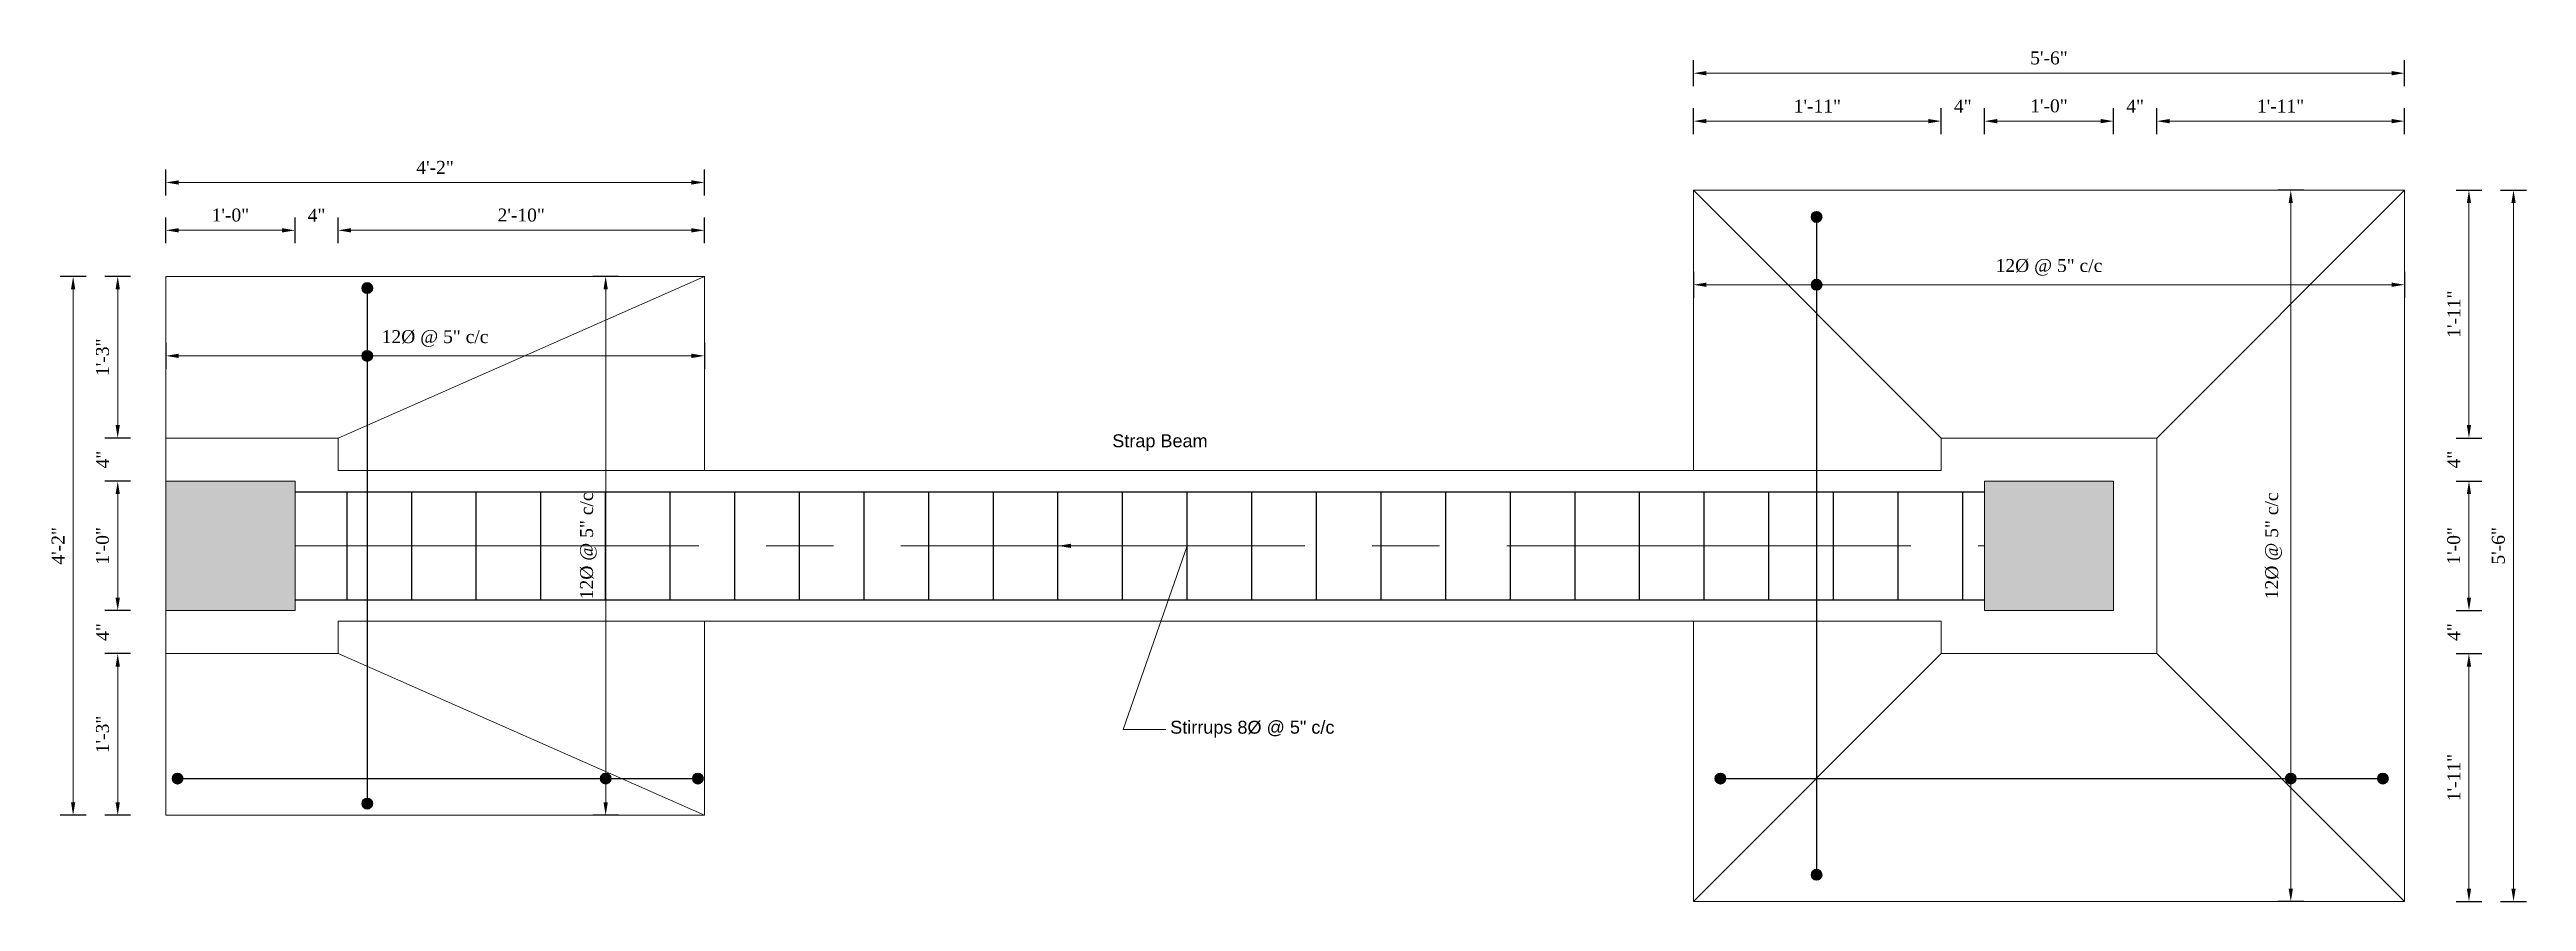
# Model space of a CAD drawing. Header units: feet. Extents: x 28652 to 66086, y -6769 to -640.
# Drawn here: x 53793.2 to 54023.2, y -1056.3 to -977.2 of the extents above; entities that cross this region are included whole.
import ezdxf
from ezdxf import colors
from ezdxf.entities.mleader import LeaderData, LeaderLine
from ezdxf.math import Vec2, Vec3

# ---------------------------------------------------------------- set-up
doc = ezdxf.new("R2010")
doc.units = ezdxf.units.FT
doc.header["$LTSCALE"] = 50
doc.header["$MEASUREMENT"] = 0
doc.header["$PDMODE"] = 34
doc.linetypes.add('CENTER2', pattern=[1.125, 0.75, -0.125, 0.125, -0.125])
for name, color, linetype, lineweight in [('IES_WR_Center Line', 7, 'CENTER2', 13), ('IES_WR_Dimension', 7, 'Continuous', 15), ('IES_WR_Hatch ANSI31', 8, 'Continuous', 15), ('IES_WR_Leader', 7, 'Continuous', 15), ('IES_WR_Rebar Concrete Line', 2, 'Continuous', 15), ('IES_WR_Rebar-Main', 1, 'Continuous', 30), ('IES_WR_Stirrups', 6, 'Continuous', 25), ('IES_WR_Text Structure', 70, 'Continuous', 20), ('Reinforcement', 1, 'Continuous', 40)]:
    doc.layers.add(name, color=color, linetype=linetype, lineweight=lineweight)
doc.styles.add('arial', font='times.ttf')
doc.styles.add('Arial Annotation', font='arial.ttf', dxfattribs={"height": 0.06})
doc.dimstyles.new('SECS', dxfattribs={"dimtxt": 0.06, "dimasz": 0.06, "dimexe": 0.06, "dimexo": 0, "dimgap": 0.04, "dimtad": 1, "dimdec": 0, "dimzin": 3, "dimdsep": 46, "dimlunit": 4, "dimtxsty": 'arial', "dimcen": 1.25, "dimclrd": 256, "dimclrt": 3, "dimadec": 0, "dimazin": 0, "dimtfac": 1, "dimtdec": 0, "dimtix": 1, "dimtofl": 0, "dimtmove": 2, "dimatfit": 1, "dimfxl": 0.06, "dimfxlon": 1, "dimtolj": 1, "dimtzin": 0, "dimlwd": -1, "dimarcsym": 0})

# ---------------------------------------------------------------- blocks, each defined once
blk = doc.blocks.new('REBAR CUT')
at = {"layer": 'Reinforcement'}
blk.add_circle((0, 0), 0.024, dxfattribs=at)
blk = doc.blocks.new('bar towaeds viewer')
at = {"layer": 'Reinforcement'}
h = blk.add_hatch(color=256, dxfattribs=at)
h.dxf.hatch_style = 1
h.paths.add_polyline_path([(0.024, 0, 0.414214), (0, 0.024), (0, -0.024, 0.414214)])
h.paths.add_polyline_path([(0, 0.024, 0.414214), (-0.024, 0, 0.414214), (0, -0.024)])
blk.add_circle((0, 0), 0.024, dxfattribs=at)
blk = doc.blocks.new('*D1267')
at = {"layer": 'Defpoints', "color": 0}
for p in [(53816.01, -994.01), (53804.01, -1017.29), (53816.01, -1017.29)]:
    blk.add_point(p, dxfattribs=at)
at = {"layer": 'IES_WR_Dimension', "color": 0, "lineweight": -2}
for p, q in [((53804.01, -995.21), (53804.01, -992.81)), ((53816.01, -995.21), (53816.01, -992.81))]:
    blk.add_line(p, q, dxfattribs=at)
at = {"layer": 'IES_WR_Dimension'}
blk.add_line((53805.21, -994.01), (53814.81, -994.01), dxfattribs=at)
for points in [[(53805.21, -993.81), (53805.21, -994.21), (53804.01, -994.01)], [(53814.81, -993.81), (53814.81, -994.21), (53816.01, -994.01)]]:
    blk.add_solid(points, dxfattribs=at)
at = {"layer": 'IES_WR_Dimension', "color": 3, "insert": (53810.01, -992.6), "char_height": 1.2, "attachment_point": 5, "style": 'arial'}
blk.add_mtext('\\A1;1\'-0"', dxfattribs=at)
blk = doc.blocks.new('*D1269')
at = {"layer": 'Defpoints', "color": 0}
for p in [(53854.01, -989.57), (53804.01, -998.29), (53854.01, -998.29)]:
    blk.add_point(p, dxfattribs=at)
at = {"layer": 'IES_WR_Dimension', "color": 0, "lineweight": -2}
for p, q in [((53804.01, -990.77), (53804.01, -988.37)), ((53854.01, -990.77), (53854.01, -988.37))]:
    blk.add_line(p, q, dxfattribs=at)
at = {"layer": 'IES_WR_Dimension'}
blk.add_line((53805.21, -989.57), (53852.81, -989.57), dxfattribs=at)
for points in [[(53805.21, -989.37), (53805.21, -989.77), (53804.01, -989.57)], [(53852.81, -989.37), (53852.81, -989.77), (53854.01, -989.57)]]:
    blk.add_solid(points, dxfattribs=at)
at = {"layer": 'IES_WR_Dimension', "color": 3, "insert": (53829.01, -988.17), "char_height": 1.2, "attachment_point": 5, "style": 'arial'}
blk.add_mtext('\\A1;4\'-2"', dxfattribs=at)
blk = doc.blocks.new('*D1271')
at = {"layer": 'Defpoints', "color": 0}
for p in [(53799.55, -998.29), (53804.01, -998.29), (53820.01, -1013.29)]:
    blk.add_point(p, dxfattribs=at)
at = {"layer": 'IES_WR_Dimension', "color": 0, "lineweight": -2}
for p, q in [((53800.75, -998.29), (53798.35, -998.29)), ((53800.75, -1013.29), (53798.35, -1013.29))]:
    blk.add_line(p, q, dxfattribs=at)
at = {"layer": 'IES_WR_Dimension'}
blk.add_line((53799.55, -1012.09), (53799.55, -999.49), dxfattribs=at)
for points in [[(53799.35, -999.49), (53799.75, -999.49), (53799.55, -998.29)], [(53799.35, -1012.09), (53799.75, -1012.09), (53799.55, -1013.29)]]:
    blk.add_solid(points, dxfattribs=at)
at = {"layer": 'IES_WR_Dimension', "color": 3, "insert": (53798.14, -1005.79), "char_height": 1.2, "attachment_point": 5, "rotation": 90, "style": 'arial'}
blk.add_mtext('\\A1;1\'-3"', dxfattribs=at)
blk = doc.blocks.new('*D1273')
at = {"layer": 'Defpoints', "color": 0}
for p in [(53804.01, -998.29), (53854.01, -998.29), (53854.01, -1005.66)]:
    blk.add_point(p, dxfattribs=at)
at = {"layer": 'IES_WR_Dimension', "color": 0, "lineweight": -2}
for p, q in [((53804.01, -1004.46), (53804.01, -1006.86)), ((53854.01, -1004.46), (53854.01, -1006.86))]:
    blk.add_line(p, q, dxfattribs=at)
at = {"layer": 'IES_WR_Dimension'}
blk.add_line((53805.21, -1005.66), (53852.81, -1005.66), dxfattribs=at)
for points in [[(53805.21, -1005.46), (53805.21, -1005.86), (53804.01, -1005.66)], [(53852.81, -1005.46), (53852.81, -1005.86), (53854.01, -1005.66)]]:
    blk.add_solid(points, dxfattribs=at)
at = {"layer": 'IES_WR_Dimension', "color": 3, "insert": (53829.01, -1004.05), "char_height": 1.2, "attachment_point": 5, "style": 'arial'}
blk.add_mtext('\\A1;12%%C @ 5" c/c', dxfattribs=at)
blk = doc.blocks.new('*D1275')
at = {"layer": 'Defpoints', "color": 0}
for p in [(53844.85, -998.29), (53854.01, -998.29), (53854.01, -1048.29)]:
    blk.add_point(p, dxfattribs=at)
at = {"layer": 'IES_WR_Dimension', "color": 0, "lineweight": -2}
for p, q in [((53846.05, -998.29), (53843.65, -998.29)), ((53846.05, -1048.29), (53843.65, -1048.29))]:
    blk.add_line(p, q, dxfattribs=at)
at = {"layer": 'IES_WR_Dimension'}
blk.add_line((53844.85, -1047.09), (53844.85, -999.49), dxfattribs=at)
for points in [[(53844.65, -999.49), (53845.05, -999.49), (53844.85, -998.29)], [(53844.65, -1047.09), (53845.05, -1047.09), (53844.85, -1048.29)]]:
    blk.add_solid(points, dxfattribs=at)
at = {"layer": 'IES_WR_Dimension', "color": 3, "insert": (53843.25, -1023.29), "char_height": 1.2, "attachment_point": 5, "rotation": 90, "style": 'arial'}
blk.add_mtext('\\A1;12%%C @ 5" c/c', dxfattribs=at)
blk = doc.blocks.new('*D1277')
at = {"layer": 'Defpoints', "color": 0}
for p in [(53795.41, -998.29), (53804.01, -998.29), (53804.01, -1048.29)]:
    blk.add_point(p, dxfattribs=at)
at = {"layer": 'IES_WR_Dimension', "color": 0, "lineweight": -2}
for p, q in [((53796.61, -998.29), (53794.21, -998.29)), ((53796.61, -1048.29), (53794.21, -1048.29))]:
    blk.add_line(p, q, dxfattribs=at)
at = {"layer": 'IES_WR_Dimension'}
blk.add_line((53795.41, -1047.09), (53795.41, -999.49), dxfattribs=at)
for points in [[(53795.21, -999.49), (53795.61, -999.49), (53795.41, -998.29)], [(53795.21, -1047.09), (53795.61, -1047.09), (53795.41, -1048.29)]]:
    blk.add_solid(points, dxfattribs=at)
at = {"layer": 'IES_WR_Dimension', "color": 3, "insert": (53794.01, -1023.29), "char_height": 1.2, "attachment_point": 5, "rotation": 90, "style": 'arial'}
blk.add_mtext('\\A1;4\'-2"', dxfattribs=at)
blk = doc.blocks.new('*D1279')
at = {"layer": 'Defpoints', "color": 0}
for p in [(53820.01, -994.01), (53820.01, -1013.29), (53816.01, -1017.29)]:
    blk.add_point(p, dxfattribs=at)
at = {"layer": 'IES_WR_Dimension', "color": 0, "lineweight": -2}
for p, q in [((53816.01, -995.21), (53816.01, -992.81)), ((53820.01, -995.21), (53820.01, -992.81))]:
    blk.add_line(p, q, dxfattribs=at)
at = {"layer": 'IES_WR_Dimension'}
for p, q in [((53814.81, -994.01), (53813.61, -994.01)), ((53821.21, -994.01), (53822.41, -994.01))]:
    blk.add_line(p, q, dxfattribs=at)
for points in [[(53814.81, -993.81), (53814.81, -994.21), (53816.01, -994.01)], [(53821.21, -993.81), (53821.21, -994.21), (53820.01, -994.01)]]:
    blk.add_solid(points, dxfattribs=at)
at = {"layer": 'IES_WR_Dimension', "color": 3, "insert": (53818.01, -992.61), "char_height": 1.2, "attachment_point": 5, "style": 'arial'}
blk.add_mtext('\\A1;4"', dxfattribs=at)
blk = doc.blocks.new('*D1281')
at = {"layer": 'Defpoints', "color": 0}
for p in [(53854.01, -994.01), (53854.01, -998.29), (53820.01, -1013.29)]:
    blk.add_point(p, dxfattribs=at)
at = {"layer": 'IES_WR_Dimension', "color": 0, "lineweight": -2}
for p, q in [((53820.01, -995.21), (53820.01, -992.81)), ((53854.01, -995.21), (53854.01, -992.81))]:
    blk.add_line(p, q, dxfattribs=at)
at = {"layer": 'IES_WR_Dimension'}
blk.add_line((53821.21, -994.01), (53852.81, -994.01), dxfattribs=at)
for points in [[(53821.21, -993.81), (53821.21, -994.21), (53820.01, -994.01)], [(53852.81, -993.81), (53852.81, -994.21), (53854.01, -994.01)]]:
    blk.add_solid(points, dxfattribs=at)
at = {"layer": 'IES_WR_Dimension', "color": 3, "insert": (53837.01, -992.6), "char_height": 1.2, "attachment_point": 5, "style": 'arial'}
blk.add_mtext('\\A1;2\'-10"', dxfattribs=at)
blk = doc.blocks.new('*D1283')
at = {"layer": 'Defpoints', "color": 0}
for p in [(53820.01, -1013.29), (53799.55, -1017.29), (53816.01, -1017.29)]:
    blk.add_point(p, dxfattribs=at)
at = {"layer": 'IES_WR_Dimension'}
for p, q in [((53799.55, -1012.09), (53799.55, -1010.89)), ((53799.55, -1018.49), (53799.55, -1019.69))]:
    blk.add_line(p, q, dxfattribs=at)
at = {"layer": 'IES_WR_Dimension', "color": 0, "lineweight": -2}
for p, q in [((53800.75, -1013.29), (53798.35, -1013.29)), ((53800.75, -1017.29), (53798.35, -1017.29))]:
    blk.add_line(p, q, dxfattribs=at)
at = {"layer": 'IES_WR_Dimension'}
for points in [[(53799.35, -1012.09), (53799.75, -1012.09), (53799.55, -1013.29)], [(53799.35, -1018.49), (53799.75, -1018.49), (53799.55, -1017.29)]]:
    blk.add_solid(points, dxfattribs=at)
at = {"layer": 'IES_WR_Dimension', "color": 3, "insert": (53798.15, -1015.29), "char_height": 1.2, "attachment_point": 5, "rotation": 90, "style": 'arial'}
blk.add_mtext('\\A1;4"', dxfattribs=at)
blk = doc.blocks.new('*D1285')
at = {"layer": 'Defpoints', "color": 0}
for p in [(53816.01, -1017.29), (53799.55, -1029.29), (53816.01, -1029.29)]:
    blk.add_point(p, dxfattribs=at)
at = {"layer": 'IES_WR_Dimension', "color": 0, "lineweight": -2}
for p, q in [((53800.75, -1017.29), (53798.35, -1017.29)), ((53800.75, -1029.29), (53798.35, -1029.29))]:
    blk.add_line(p, q, dxfattribs=at)
at = {"layer": 'IES_WR_Dimension'}
blk.add_line((53799.55, -1018.49), (53799.55, -1028.09), dxfattribs=at)
for points in [[(53799.35, -1018.49), (53799.75, -1018.49), (53799.55, -1017.29)], [(53799.35, -1028.09), (53799.75, -1028.09), (53799.55, -1029.29)]]:
    blk.add_solid(points, dxfattribs=at)
at = {"layer": 'IES_WR_Dimension', "color": 3, "insert": (53798.14, -1023.29), "char_height": 1.2, "attachment_point": 5, "rotation": 90, "style": 'arial'}
blk.add_mtext('\\A1;1\'-0"', dxfattribs=at)
blk = doc.blocks.new('*D1287')
at = {"layer": 'Defpoints', "color": 0}
for p in [(53816.01, -1029.29), (53799.55, -1033.29), (53820.01, -1033.29)]:
    blk.add_point(p, dxfattribs=at)
at = {"layer": 'IES_WR_Dimension'}
for p, q in [((53799.55, -1028.09), (53799.55, -1026.89)), ((53799.55, -1034.49), (53799.55, -1035.69))]:
    blk.add_line(p, q, dxfattribs=at)
at = {"layer": 'IES_WR_Dimension', "color": 0, "lineweight": -2}
for p, q in [((53800.75, -1029.29), (53798.35, -1029.29)), ((53800.75, -1033.29), (53798.35, -1033.29))]:
    blk.add_line(p, q, dxfattribs=at)
at = {"layer": 'IES_WR_Dimension'}
for points in [[(53799.35, -1028.09), (53799.75, -1028.09), (53799.55, -1029.29)], [(53799.35, -1034.49), (53799.75, -1034.49), (53799.55, -1033.29)]]:
    blk.add_solid(points, dxfattribs=at)
at = {"layer": 'IES_WR_Dimension', "color": 3, "insert": (53798.15, -1031.29), "char_height": 1.2, "attachment_point": 5, "rotation": 90, "style": 'arial'}
blk.add_mtext('\\A1;4"', dxfattribs=at)
blk = doc.blocks.new('*D1289')
at = {"layer": 'Defpoints', "color": 0}
for p in [(53820.01, -1033.29), (53799.55, -1048.29), (53804.01, -1048.29)]:
    blk.add_point(p, dxfattribs=at)
at = {"layer": 'IES_WR_Dimension', "color": 0, "lineweight": -2}
for p, q in [((53800.75, -1033.29), (53798.35, -1033.29)), ((53800.75, -1048.29), (53798.35, -1048.29))]:
    blk.add_line(p, q, dxfattribs=at)
at = {"layer": 'IES_WR_Dimension'}
blk.add_line((53799.55, -1034.49), (53799.55, -1047.09), dxfattribs=at)
for points in [[(53799.35, -1034.49), (53799.75, -1034.49), (53799.55, -1033.29)], [(53799.35, -1047.09), (53799.75, -1047.09), (53799.55, -1048.29)]]:
    blk.add_solid(points, dxfattribs=at)
at = {"layer": 'IES_WR_Dimension', "color": 3, "insert": (53798.14, -1040.79), "char_height": 1.2, "attachment_point": 5, "rotation": 90, "style": 'arial'}
blk.add_mtext('\\A1;1\'-3"', dxfattribs=at)
blk = doc.blocks.new('*D1341')
at = {"layer": 'Defpoints', "color": 0}
for p in [(53968.84, -983.88), (53945.84, -990.29), (53968.84, -1013.29)]:
    blk.add_point(p, dxfattribs=at)
at = {"layer": 'IES_WR_Dimension', "color": 0, "lineweight": -2}
for p, q in [((53945.84, -985.08), (53945.84, -982.68)), ((53968.84, -985.08), (53968.84, -982.68))]:
    blk.add_line(p, q, dxfattribs=at)
at = {"layer": 'IES_WR_Dimension'}
blk.add_line((53947.04, -983.88), (53967.64, -983.88), dxfattribs=at)
for points in [[(53947.04, -983.68), (53947.04, -984.08), (53945.84, -983.88)], [(53967.64, -983.68), (53967.64, -984.08), (53968.84, -983.88)]]:
    blk.add_solid(points, dxfattribs=at)
at = {"layer": 'IES_WR_Dimension', "color": 3, "insert": (53957.34, -982.48), "char_height": 1.2, "attachment_point": 5, "style": 'arial'}
blk.add_mtext('\\A1;1\'-11"', dxfattribs=at)
blk = doc.blocks.new('*D1343')
at = {"layer": 'Defpoints', "color": 0}
for p in [(53972.84, -983.88), (53968.84, -1013.29), (53972.84, -1017.29)]:
    blk.add_point(p, dxfattribs=at)
at = {"layer": 'IES_WR_Dimension'}
for p, q in [((53967.64, -983.88), (53966.44, -983.88)), ((53974.04, -983.88), (53975.24, -983.88))]:
    blk.add_line(p, q, dxfattribs=at)
at = {"layer": 'IES_WR_Dimension', "color": 0, "lineweight": -2}
for p, q in [((53968.84, -985.08), (53968.84, -982.68)), ((53972.84, -985.08), (53972.84, -982.68))]:
    blk.add_line(p, q, dxfattribs=at)
at = {"layer": 'IES_WR_Dimension'}
for points in [[(53967.64, -983.68), (53967.64, -984.08), (53968.84, -983.88)], [(53974.04, -983.68), (53974.04, -984.08), (53972.84, -983.88)]]:
    blk.add_solid(points, dxfattribs=at)
at = {"layer": 'IES_WR_Dimension', "color": 3, "insert": (53970.84, -982.48), "char_height": 1.2, "attachment_point": 5, "style": 'arial'}
blk.add_mtext('\\A1;4"', dxfattribs=at)
blk = doc.blocks.new('*D1345')
at = {"layer": 'Defpoints', "color": 0}
for p in [(53984.84, -983.88), (53972.84, -1017.29), (53984.84, -1017.29)]:
    blk.add_point(p, dxfattribs=at)
at = {"layer": 'IES_WR_Dimension', "color": 0, "lineweight": -2}
for p, q in [((53972.84, -985.08), (53972.84, -982.68)), ((53984.84, -985.08), (53984.84, -982.68))]:
    blk.add_line(p, q, dxfattribs=at)
at = {"layer": 'IES_WR_Dimension'}
blk.add_line((53974.04, -983.88), (53983.64, -983.88), dxfattribs=at)
for points in [[(53974.04, -983.68), (53974.04, -984.08), (53972.84, -983.88)], [(53983.64, -983.68), (53983.64, -984.08), (53984.84, -983.88)]]:
    blk.add_solid(points, dxfattribs=at)
at = {"layer": 'IES_WR_Dimension', "color": 3, "insert": (53978.84, -982.47), "char_height": 1.2, "attachment_point": 5, "style": 'arial'}
blk.add_mtext('\\A1;1\'-0"', dxfattribs=at)
blk = doc.blocks.new('*D1347')
at = {"layer": 'Defpoints', "color": 0}
for p in [(53988.84, -983.88), (53988.84, -1013.29), (53984.84, -1017.29)]:
    blk.add_point(p, dxfattribs=at)
at = {"layer": 'IES_WR_Dimension'}
for p, q in [((53983.64, -983.88), (53982.44, -983.88)), ((53990.04, -983.88), (53991.24, -983.88))]:
    blk.add_line(p, q, dxfattribs=at)
at = {"layer": 'IES_WR_Dimension', "color": 0, "lineweight": -2}
for p, q in [((53984.84, -985.08), (53984.84, -982.68)), ((53988.84, -985.08), (53988.84, -982.68))]:
    blk.add_line(p, q, dxfattribs=at)
at = {"layer": 'IES_WR_Dimension'}
for points in [[(53983.64, -983.68), (53983.64, -984.08), (53984.84, -983.88)], [(53990.04, -983.68), (53990.04, -984.08), (53988.84, -983.88)]]:
    blk.add_solid(points, dxfattribs=at)
at = {"layer": 'IES_WR_Dimension', "color": 3, "insert": (53986.84, -982.48), "char_height": 1.2, "attachment_point": 5, "style": 'arial'}
blk.add_mtext('\\A1;4"', dxfattribs=at)
blk = doc.blocks.new('*D1349')
at = {"layer": 'Defpoints', "color": 0}
for p in [(54011.84, -983.88), (54011.84, -990.29), (53988.84, -1013.29)]:
    blk.add_point(p, dxfattribs=at)
at = {"layer": 'IES_WR_Dimension', "color": 0, "lineweight": -2}
for p, q in [((53988.84, -985.08), (53988.84, -982.68)), ((54011.84, -985.08), (54011.84, -982.68))]:
    blk.add_line(p, q, dxfattribs=at)
at = {"layer": 'IES_WR_Dimension'}
blk.add_line((53990.04, -983.88), (54010.64, -983.88), dxfattribs=at)
for points in [[(53990.04, -983.68), (53990.04, -984.08), (53988.84, -983.88)], [(54010.64, -983.68), (54010.64, -984.08), (54011.84, -983.88)]]:
    blk.add_solid(points, dxfattribs=at)
at = {"layer": 'IES_WR_Dimension', "color": 3, "insert": (54000.34, -982.48), "char_height": 1.2, "attachment_point": 5, "style": 'arial'}
blk.add_mtext('\\A1;1\'-11"', dxfattribs=at)
blk = doc.blocks.new('*D1351')
at = {"layer": 'Defpoints', "color": 0}
for p in [(54011.84, -979.43), (53945.84, -990.29), (54011.84, -990.29)]:
    blk.add_point(p, dxfattribs=at)
at = {"layer": 'IES_WR_Dimension', "color": 0, "lineweight": -2}
for p, q in [((53945.84, -980.63), (53945.84, -978.23)), ((54011.84, -980.63), (54011.84, -978.23))]:
    blk.add_line(p, q, dxfattribs=at)
at = {"layer": 'IES_WR_Dimension'}
blk.add_line((53947.04, -979.43), (54010.64, -979.43), dxfattribs=at)
for points in [[(53947.04, -979.23), (53947.04, -979.63), (53945.84, -979.43)], [(54010.64, -979.23), (54010.64, -979.63), (54011.84, -979.43)]]:
    blk.add_solid(points, dxfattribs=at)
at = {"layer": 'IES_WR_Dimension', "color": 3, "insert": (53978.84, -978.02), "char_height": 1.2, "attachment_point": 5, "style": 'arial'}
blk.add_mtext('\\A1;5\'-6"', dxfattribs=at)
blk = doc.blocks.new('*D1353')
at = {"layer": 'Defpoints', "color": 0}
for p in [(53988.84, -1033.29), (54017.83, -1033.29), (54011.84, -1056.29)]:
    blk.add_point(p, dxfattribs=at)
at = {"layer": 'IES_WR_Dimension', "color": 0, "lineweight": -2}
for p, q in [((54016.63, -1033.29), (54019.03, -1033.29)), ((54016.63, -1056.29), (54019.03, -1056.29))]:
    blk.add_line(p, q, dxfattribs=at)
at = {"layer": 'IES_WR_Dimension'}
blk.add_line((54017.83, -1055.09), (54017.83, -1034.49), dxfattribs=at)
for points in [[(54017.63, -1034.49), (54018.03, -1034.49), (54017.83, -1033.29)], [(54017.63, -1055.09), (54018.03, -1055.09), (54017.83, -1056.29)]]:
    blk.add_solid(points, dxfattribs=at)
at = {"layer": 'IES_WR_Dimension', "color": 3, "insert": (54016.43, -1044.79), "char_height": 1.2, "attachment_point": 5, "rotation": 90, "style": 'arial'}
blk.add_mtext('\\A1;1\'-11"', dxfattribs=at)
blk = doc.blocks.new('*D1355')
at = {"layer": 'Defpoints', "color": 0}
for p in [(53984.84, -1029.29), (54017.83, -1029.29), (53988.84, -1033.29)]:
    blk.add_point(p, dxfattribs=at)
at = {"layer": 'IES_WR_Dimension'}
for p, q in [((54017.83, -1028.09), (54017.83, -1026.89)), ((54017.83, -1034.49), (54017.83, -1035.69))]:
    blk.add_line(p, q, dxfattribs=at)
at = {"layer": 'IES_WR_Dimension', "color": 0, "lineweight": -2}
for p, q in [((54016.63, -1029.29), (54019.03, -1029.29)), ((54016.63, -1033.29), (54019.03, -1033.29))]:
    blk.add_line(p, q, dxfattribs=at)
at = {"layer": 'IES_WR_Dimension'}
for points in [[(54017.63, -1028.09), (54018.03, -1028.09), (54017.83, -1029.29)], [(54017.63, -1034.49), (54018.03, -1034.49), (54017.83, -1033.29)]]:
    blk.add_solid(points, dxfattribs=at)
at = {"layer": 'IES_WR_Dimension', "color": 3, "insert": (54016.43, -1031.29), "char_height": 1.2, "attachment_point": 5, "rotation": 90, "style": 'arial'}
blk.add_mtext('\\A1;4"', dxfattribs=at)
blk = doc.blocks.new('*D1357')
at = {"layer": 'Defpoints', "color": 0}
for p in [(53984.84, -1017.29), (54017.83, -1017.29), (53984.84, -1029.29)]:
    blk.add_point(p, dxfattribs=at)
at = {"layer": 'IES_WR_Dimension', "color": 0, "lineweight": -2}
for p, q in [((54016.63, -1017.29), (54019.03, -1017.29)), ((54016.63, -1029.29), (54019.03, -1029.29))]:
    blk.add_line(p, q, dxfattribs=at)
at = {"layer": 'IES_WR_Dimension'}
blk.add_line((54017.83, -1028.09), (54017.83, -1018.49), dxfattribs=at)
for points in [[(54017.63, -1018.49), (54018.03, -1018.49), (54017.83, -1017.29)], [(54017.63, -1028.09), (54018.03, -1028.09), (54017.83, -1029.29)]]:
    blk.add_solid(points, dxfattribs=at)
at = {"layer": 'IES_WR_Dimension', "color": 3, "insert": (54016.42, -1023.29), "char_height": 1.2, "attachment_point": 5, "rotation": 90, "style": 'arial'}
blk.add_mtext('\\A1;1\'-0"', dxfattribs=at)
blk = doc.blocks.new('*D1359')
at = {"layer": 'Defpoints', "color": 0}
for p in [(53988.84, -1013.29), (54017.83, -1013.29), (53984.84, -1017.29)]:
    blk.add_point(p, dxfattribs=at)
at = {"layer": 'IES_WR_Dimension'}
for p, q in [((54017.83, -1012.09), (54017.83, -1010.89)), ((54017.83, -1018.49), (54017.83, -1019.69))]:
    blk.add_line(p, q, dxfattribs=at)
at = {"layer": 'IES_WR_Dimension', "color": 0, "lineweight": -2}
for p, q in [((54016.63, -1013.29), (54019.03, -1013.29)), ((54016.63, -1017.29), (54019.03, -1017.29))]:
    blk.add_line(p, q, dxfattribs=at)
at = {"layer": 'IES_WR_Dimension'}
for points in [[(54017.63, -1012.09), (54018.03, -1012.09), (54017.83, -1013.29)], [(54017.63, -1018.49), (54018.03, -1018.49), (54017.83, -1017.29)]]:
    blk.add_solid(points, dxfattribs=at)
at = {"layer": 'IES_WR_Dimension', "color": 3, "insert": (54016.43, -1015.29), "char_height": 1.2, "attachment_point": 5, "rotation": 90, "style": 'arial'}
blk.add_mtext('\\A1;4"', dxfattribs=at)
blk = doc.blocks.new('*D1361')
at = {"layer": 'Defpoints', "color": 0}
for p in [(54011.84, -990.29), (54017.83, -990.29), (53988.84, -1013.29)]:
    blk.add_point(p, dxfattribs=at)
at = {"layer": 'IES_WR_Dimension', "color": 0, "lineweight": -2}
for p, q in [((54016.63, -990.29), (54019.03, -990.29)), ((54016.63, -1013.29), (54019.03, -1013.29))]:
    blk.add_line(p, q, dxfattribs=at)
at = {"layer": 'IES_WR_Dimension'}
blk.add_line((54017.83, -1012.09), (54017.83, -991.49), dxfattribs=at)
for points in [[(54017.63, -991.49), (54018.03, -991.49), (54017.83, -990.29)], [(54017.63, -1012.09), (54018.03, -1012.09), (54017.83, -1013.29)]]:
    blk.add_solid(points, dxfattribs=at)
at = {"layer": 'IES_WR_Dimension', "color": 3, "insert": (54016.43, -1001.79), "char_height": 1.2, "attachment_point": 5, "rotation": 90, "style": 'arial'}
blk.add_mtext('\\A1;1\'-11"', dxfattribs=at)
blk = doc.blocks.new('*D1363')
at = {"layer": 'Defpoints', "color": 0}
for p in [(53945.84, -990.29), (54011.84, -990.29), (54011.84, -999.06)]:
    blk.add_point(p, dxfattribs=at)
at = {"layer": 'IES_WR_Dimension', "color": 0, "lineweight": -2}
for p, q in [((53945.84, -997.86), (53945.84, -1000.26)), ((54011.84, -997.86), (54011.84, -1000.26))]:
    blk.add_line(p, q, dxfattribs=at)
at = {"layer": 'IES_WR_Dimension'}
blk.add_line((53947.04, -999.06), (54010.64, -999.06), dxfattribs=at)
for points in [[(53947.04, -998.86), (53947.04, -999.26), (53945.84, -999.06)], [(54010.64, -998.86), (54010.64, -999.26), (54011.84, -999.06)]]:
    blk.add_solid(points, dxfattribs=at)
at = {"layer": 'IES_WR_Dimension', "color": 3, "insert": (53978.84, -997.45), "char_height": 1.2, "attachment_point": 5, "style": 'arial'}
blk.add_mtext('\\A1;12%%C @ 5" c/c', dxfattribs=at)
blk = doc.blocks.new('*D1365')
at = {"layer": 'Defpoints', "color": 0}
for p in [(54001.29, -990.29), (54011.84, -990.29), (54011.84, -1056.29)]:
    blk.add_point(p, dxfattribs=at)
at = {"layer": 'IES_WR_Dimension', "color": 0, "lineweight": -2}
for p, q in [((54002.49, -990.29), (54000.09, -990.29)), ((54002.49, -1056.29), (54000.09, -1056.29))]:
    blk.add_line(p, q, dxfattribs=at)
at = {"layer": 'IES_WR_Dimension'}
blk.add_line((54001.29, -1055.09), (54001.29, -991.49), dxfattribs=at)
for points in [[(54001.09, -991.49), (54001.49, -991.49), (54001.29, -990.29)], [(54001.09, -1055.09), (54001.49, -1055.09), (54001.29, -1056.29)]]:
    blk.add_solid(points, dxfattribs=at)
at = {"layer": 'IES_WR_Dimension', "color": 3, "insert": (53999.69, -1023.29), "char_height": 1.2, "attachment_point": 5, "rotation": 90, "style": 'arial'}
blk.add_mtext('\\A1;12%%C @ 5" c/c', dxfattribs=at)
blk = doc.blocks.new('*D1367')
at = {"layer": 'Defpoints', "color": 0}
for p in [(54011.84, -990.29), (54021.97, -990.29), (54011.84, -1056.29)]:
    blk.add_point(p, dxfattribs=at)
at = {"layer": 'IES_WR_Dimension', "color": 0, "lineweight": -2}
for p, q in [((54020.77, -990.29), (54023.17, -990.29)), ((54020.77, -1056.29), (54023.17, -1056.29))]:
    blk.add_line(p, q, dxfattribs=at)
at = {"layer": 'IES_WR_Dimension'}
blk.add_line((54021.97, -1055.09), (54021.97, -991.49), dxfattribs=at)
for points in [[(54021.77, -991.49), (54022.17, -991.49), (54021.97, -990.29)], [(54021.77, -1055.09), (54022.17, -1055.09), (54021.97, -1056.29)]]:
    blk.add_solid(points, dxfattribs=at)
at = {"layer": 'IES_WR_Dimension', "color": 3, "insert": (54020.56, -1023.29), "char_height": 1.2, "attachment_point": 5, "rotation": 90, "style": 'arial'}
blk.add_mtext('\\A1;5\'-6"', dxfattribs=at)
blk = doc.blocks.new('*U22')
at = {"layer": 'IES_WR_Stirrups'}
blk.add_lwpolyline([(2, 5), (2, -5)], dxfattribs=at)
blk = doc.blocks.new('*U23')
at = {"color": 0, "linetype": 'ByBlock', "lineweight": -2, "transparency": 16777216, "rotation": 180}
for p in [(53822.84, -1023.29), (53828.84, -1023.29), (53834.84, -1023.29), (53840.84, -1023.29), (53846.84, -1023.29), (53852.84, -1023.29), (53858.84, -1023.29), (53864.84, -1023.29), (53870.84, -1023.29), (53876.84, -1023.29), (53882.84, -1023.29), (53888.84, -1023.29), (53894.84, -1023.29), (53900.84, -1023.29), (53906.84, -1023.29), (53912.84, -1023.29), (53918.84, -1023.29), (53924.84, -1023.29), (53930.84, -1023.29), (53936.84, -1023.29), (53942.84, -1023.29), (53948.84, -1023.29), (53954.84, -1023.29), (53960.84, -1023.29), (53966.84, -1023.29), (53972.84, -1023.29)]:
    blk.add_blockref('*U22', p, dxfattribs=at)

msp = doc.modelspace()

# ---------------------------------------------------------------- hatches: boundary and pattern name
at = {"layer": 'IES_WR_Hatch ANSI31'}
h = msp.add_hatch(color=256, dxfattribs=at)
h.dxf.hatch_style = 1
h.paths.add_polyline_path([(53804.01, -1017.29), (53804.01, -1029.29), (53816.01, -1029.29), (53816.01, -1017.29)])
h = msp.add_hatch(color=256, dxfattribs=at)
h.dxf.hatch_style = 1
h.paths.add_polyline_path([(53972.84, -1017.29), (53972.84, -1029.29), (53984.84, -1029.29), (53984.84, -1017.29)])

# ---------------------------------------------------------------- linework, layer by layer
at = {"layer": 'IES_WR_Center Line'}
msp.add_lwpolyline([(53816.01, -1023.29), (53972.84, -1023.29)], dxfattribs=at)
at = {"layer": 'IES_WR_Rebar Concrete Line'}
for points in [[(53945.84, -1016.29), (53945.84, -990.29), (54011.84, -990.29), (54011.84, -1056.29), (53945.84, -1056.29), (53945.84, -1030.29)], [(53968.84, -1013.29), (53945.84, -990.29)], [(53988.84, -1013.29), (54011.84, -990.29)], [(53854.01, -1030.29), (53854.01, -1048.29), (53804.01, -1048.29), (53804.01, -998.29), (53854.01, -998.29), (53854.01, -1016.29)], [(53820.01, -1013.29), (53854.01, -998.29)], [(53820.01, -1016.29), (53968.84, -1016.29), (53968.84, -1013.29), (53988.84, -1013.29), (53988.84, -1033.29), (53968.84, -1033.29), (53968.84, -1030.29), (53820.01, -1030.29), (53820.01, -1033.29), (53804.01, -1033.29), (53804.01, -1013.29), (53820.01, -1013.29), (53820.01, -1016.29)], [(53820.01, -1033.29), (53854.01, -1048.29)], [(53968.84, -1033.29), (53945.84, -1056.29)], [(53988.84, -1033.29), (54011.84, -1056.29)]]:
    msp.add_lwpolyline(points, dxfattribs=at)
for points in [[(53804.01, -1017.29), (53816.01, -1017.29), (53816.01, -1029.29), (53804.01, -1029.29)], [(53972.84, -1017.29), (53984.84, -1017.29), (53984.84, -1029.29), (53972.84, -1029.29)]]:
    msp.add_lwpolyline(points, close=True, dxfattribs=at)
at = {"layer": 'IES_WR_Rebar-Main'}
for points in [[(53957.26, -992.29), (53957.26, -1054.29)], [(53822.72, -998.89), (53822.72, -1047.69)], [(53816.01, -1018.29), (53972.84, -1018.29)], [(53816.01, -1028.29), (53972.84, -1028.29)], [(53804.61, -1044.88), (53853.41, -1044.88)], [(53947.84, -1044.88), (54009.84, -1044.88)]]:
    msp.add_lwpolyline(points, dxfattribs=at)

# ---------------------------------------------------------------- block references
at = {"xscale": 20, "yscale": 20, "zscale": 20}
for name, p in [('bar towaeds viewer', (53957.26, -992.77)), ('bar towaeds viewer', (53822.72, -999.37)), ('bar towaeds viewer', (53957.26, -999.06)), ('bar towaeds viewer', (53822.72, -1005.66)), ('REBAR CUT', (53805.1, -1044.88)), ('bar towaeds viewer', (53805.1, -1044.88)), ('bar towaeds viewer', (53844.85, -1044.88)), ('bar towaeds viewer', (53853.41, -1044.88)), ('REBAR CUT', (53948.34, -1044.88)), ('bar towaeds viewer', (53948.34, -1044.88)), ('bar towaeds viewer', (54001.29, -1044.88)), ('bar towaeds viewer', (54009.84, -1044.88)), ('REBAR CUT', (53822.72, -1047.21)), ('bar towaeds viewer', (53822.72, -1047.21)), ('REBAR CUT', (53957.26, -1053.81)), ('bar towaeds viewer', (53957.26, -1053.81))]:
    msp.add_blockref(name, p, dxfattribs=at)
msp.add_blockref('*U23', (0, 0))

# ---------------------------------------------------------------- texts
at = {"layer": 'IES_WR_Text Structure', "insert": (53891.88, -1012.94), "char_height": 1.2, "width": 61.3817, "attachment_point": 1, "style": 'Arial Annotation'}
msp.add_mtext('Strap Beam', dxfattribs=at)

# ---------------------------------------------------------------- dimensions: what is measured, and where the dimension line sits
at = {"layer": 'IES_WR_Dimension'}
for base, p1, p2, picture, middle in [((54011.84, -979.43), (53945.84, -990.29), (54011.84, -990.29), '*D1351', (53978.84, -978.02)), ((53968.84, -983.88), (53945.84, -990.29), (53968.84, -1013.29), '*D1341', (53957.34, -982.48)), ((53972.84, -983.88), (53968.84, -1013.29), (53972.84, -1017.29), '*D1343', (53970.84, -982.48)), ((53984.84, -983.88), (53972.84, -1017.29), (53984.84, -1017.29), '*D1345', (53978.84, -982.47)), ((53988.84, -983.88), (53984.84, -1017.29), (53988.84, -1013.29), '*D1347', (53986.84, -982.48)), ((54011.84, -983.88), (53988.84, -1013.29), (54011.84, -990.29), '*D1349', (54000.34, -982.48)), ((53854.01, -989.57), (53804.01, -998.29), (53854.01, -998.29), '*D1269', (53829.01, -988.17)), ((53816.01, -994.01), (53804.01, -1017.29), (53816.01, -1017.29), '*D1267', (53810.01, -992.6)), ((53820.01, -994.01), (53816.01, -1017.29), (53820.01, -1013.29), '*D1279', (53818.01, -992.61)), ((53854.01, -994.01), (53820.01, -1013.29), (53854.01, -998.29), '*D1281', (53837.01, -992.6))]:
    dim = msp.add_linear_dim(base=base, p1=p1, p2=p2, dimstyle='SECS', override={"dimscale": 0, "dimtix": 1, "dimtofl": 0, "dimtmove": 2, "dimatfit": 1}, dxfattribs=at)
    dim.commit()
    dim.dimension.update_dxf_attribs({"geometry": picture, "text_midpoint": middle})
for base, p1, p2, picture, middle in [((54011.84, -999.06), (53945.84, -990.29), (54011.84, -990.29), '*D1363', (53978.84, -997.45)), ((53854.01, -1005.66), (53804.01, -998.29), (53854.01, -998.29), '*D1273', (53829.01, -1004.05))]:
    dim = msp.add_linear_dim(base=base, p1=p1, p2=p2, text='12%%C @ 5" c/c', dimstyle='SECS', override={"dimscale": 0, "dimtix": 1, "dimtofl": 0, "dimtmove": 2, "dimatfit": 1}, dxfattribs=at)
    dim.commit()
    dim.dimension.update_dxf_attribs({"geometry": picture, "text_midpoint": middle})
for base, p1, p2, picture, middle in [((54017.83, -990.29), (53988.84, -1013.29), (54011.84, -990.29), '*D1361', (54016.43, -1001.79)), ((54021.97, -990.29), (54011.84, -1056.29), (54011.84, -990.29), '*D1367', (54020.56, -1023.29)), ((53795.41, -998.29), (53804.01, -1048.29), (53804.01, -998.29), '*D1277', (53794.01, -1023.29)), ((53799.55, -998.29), (53820.01, -1013.29), (53804.01, -998.29), '*D1271', (53798.14, -1005.79)), ((53799.55, -1017.29), (53820.01, -1013.29), (53816.01, -1017.29), '*D1283', (53798.15, -1015.29)), ((54017.83, -1013.29), (53984.84, -1017.29), (53988.84, -1013.29), '*D1359', (54016.43, -1015.29)), ((53799.55, -1029.29), (53816.01, -1017.29), (53816.01, -1029.29), '*D1285', (53798.14, -1023.29)), ((54017.83, -1017.29), (53984.84, -1029.29), (53984.84, -1017.29), '*D1357', (54016.42, -1023.29)), ((53799.55, -1033.29), (53816.01, -1029.29), (53820.01, -1033.29), '*D1287', (53798.15, -1031.29)), ((54017.83, -1029.29), (53988.84, -1033.29), (53984.84, -1029.29), '*D1355', (54016.43, -1031.29)), ((53799.55, -1048.29), (53820.01, -1033.29), (53804.01, -1048.29), '*D1289', (53798.14, -1040.79)), ((54017.83, -1033.29), (54011.84, -1056.29), (53988.84, -1033.29), '*D1353', (54016.43, -1044.79))]:
    dim = msp.add_linear_dim(base=base, p1=p1, p2=p2, angle=90, dimstyle='SECS', override={"dimscale": 0, "dimtix": 1, "dimtofl": 0, "dimtmove": 2, "dimatfit": 1}, dxfattribs=at)
    dim.commit()
    dim.dimension.update_dxf_attribs({"geometry": picture, "text_midpoint": middle})
for base, p1, p2, picture, middle in [((54001.29, -990.29), (54011.84, -1056.29), (54011.84, -990.29), '*D1365', (53999.69, -1023.29)), ((53844.85, -998.29), (53854.01, -1048.29), (53854.01, -998.29), '*D1275', (53843.25, -1023.29))]:
    dim = msp.add_linear_dim(base=base, p1=p1, p2=p2, angle=90, text='12%%C @ 5" c/c', dimstyle='SECS', override={"dimscale": 0, "dimtix": 1, "dimtofl": 0, "dimtmove": 2, "dimatfit": 1}, dxfattribs=at)
    dim.commit()
    dim.dimension.update_dxf_attribs({"geometry": picture, "text_midpoint": middle})

# ---------------------------------------------------------------- leaders
at = {"layer": 'IES_WR_Leader'}
ml = msp.add_multileader_mtext('Standard', dxfattribs=at)
ml.set_content('Stirrups 8%%C @ 5" c/c', color=256, style='Arial Annotation')
ml.set_leader_properties(color=256, linetype='ByLayer', lineweight=-1)
ml.build(insert=Vec2(0, 0))
ml.multileader.update_dxf_attribs({"text_left_attachment_type": 2, "text_right_attachment_type": 2, "dogleg_length": 0.199, "arrow_head_size": 1.2, "scale": 20})
ctx = ml.context
ctx.base_point, ctx.scale, ctx.char_height, ctx.arrow_head_size, ctx.landing_gap_size, ctx.plane_origin = Vec3(53896.86, -1040.32), 20, 1.2, 1.2, 0.4, Vec3(53886.84, -1023.29)
ctx.left_attachment, ctx.right_attachment = 2, 2
notes = []
notes.append((ctx, [(0, (1, 1, 0), (53892.88, -1040.32), (1, 0), 3.98, [(1, [(53886.84, -1023.29), (53898.84, -1023.29)], 0, [])])]))
ctx.mtext.insert, ctx.mtext.flow_direction = Vec3(53897.26, -1039.52), 5
for ctx, leaders in notes:
    for number, flags, end, landing, length, lines in leaders:
        leader = LeaderData()
        leader.index, (leader.has_last_leader_line, leader.has_dogleg_vector, leader.attachment_direction) = number, flags
        leader.last_leader_point, leader.dogleg_vector, leader.dogleg_length = Vec3(end), Vec3(landing), length
        for number, points, colour, breaks in lines:
            line = LeaderLine()
            line.index, line.vertices, line.color, line.breaks = number, Vec3.list(points), colors.encode_raw_color(colour), breaks
            leader.lines.append(line)
        ctx.leaders.append(leader)

doc.saveas('drawing.dxf')
